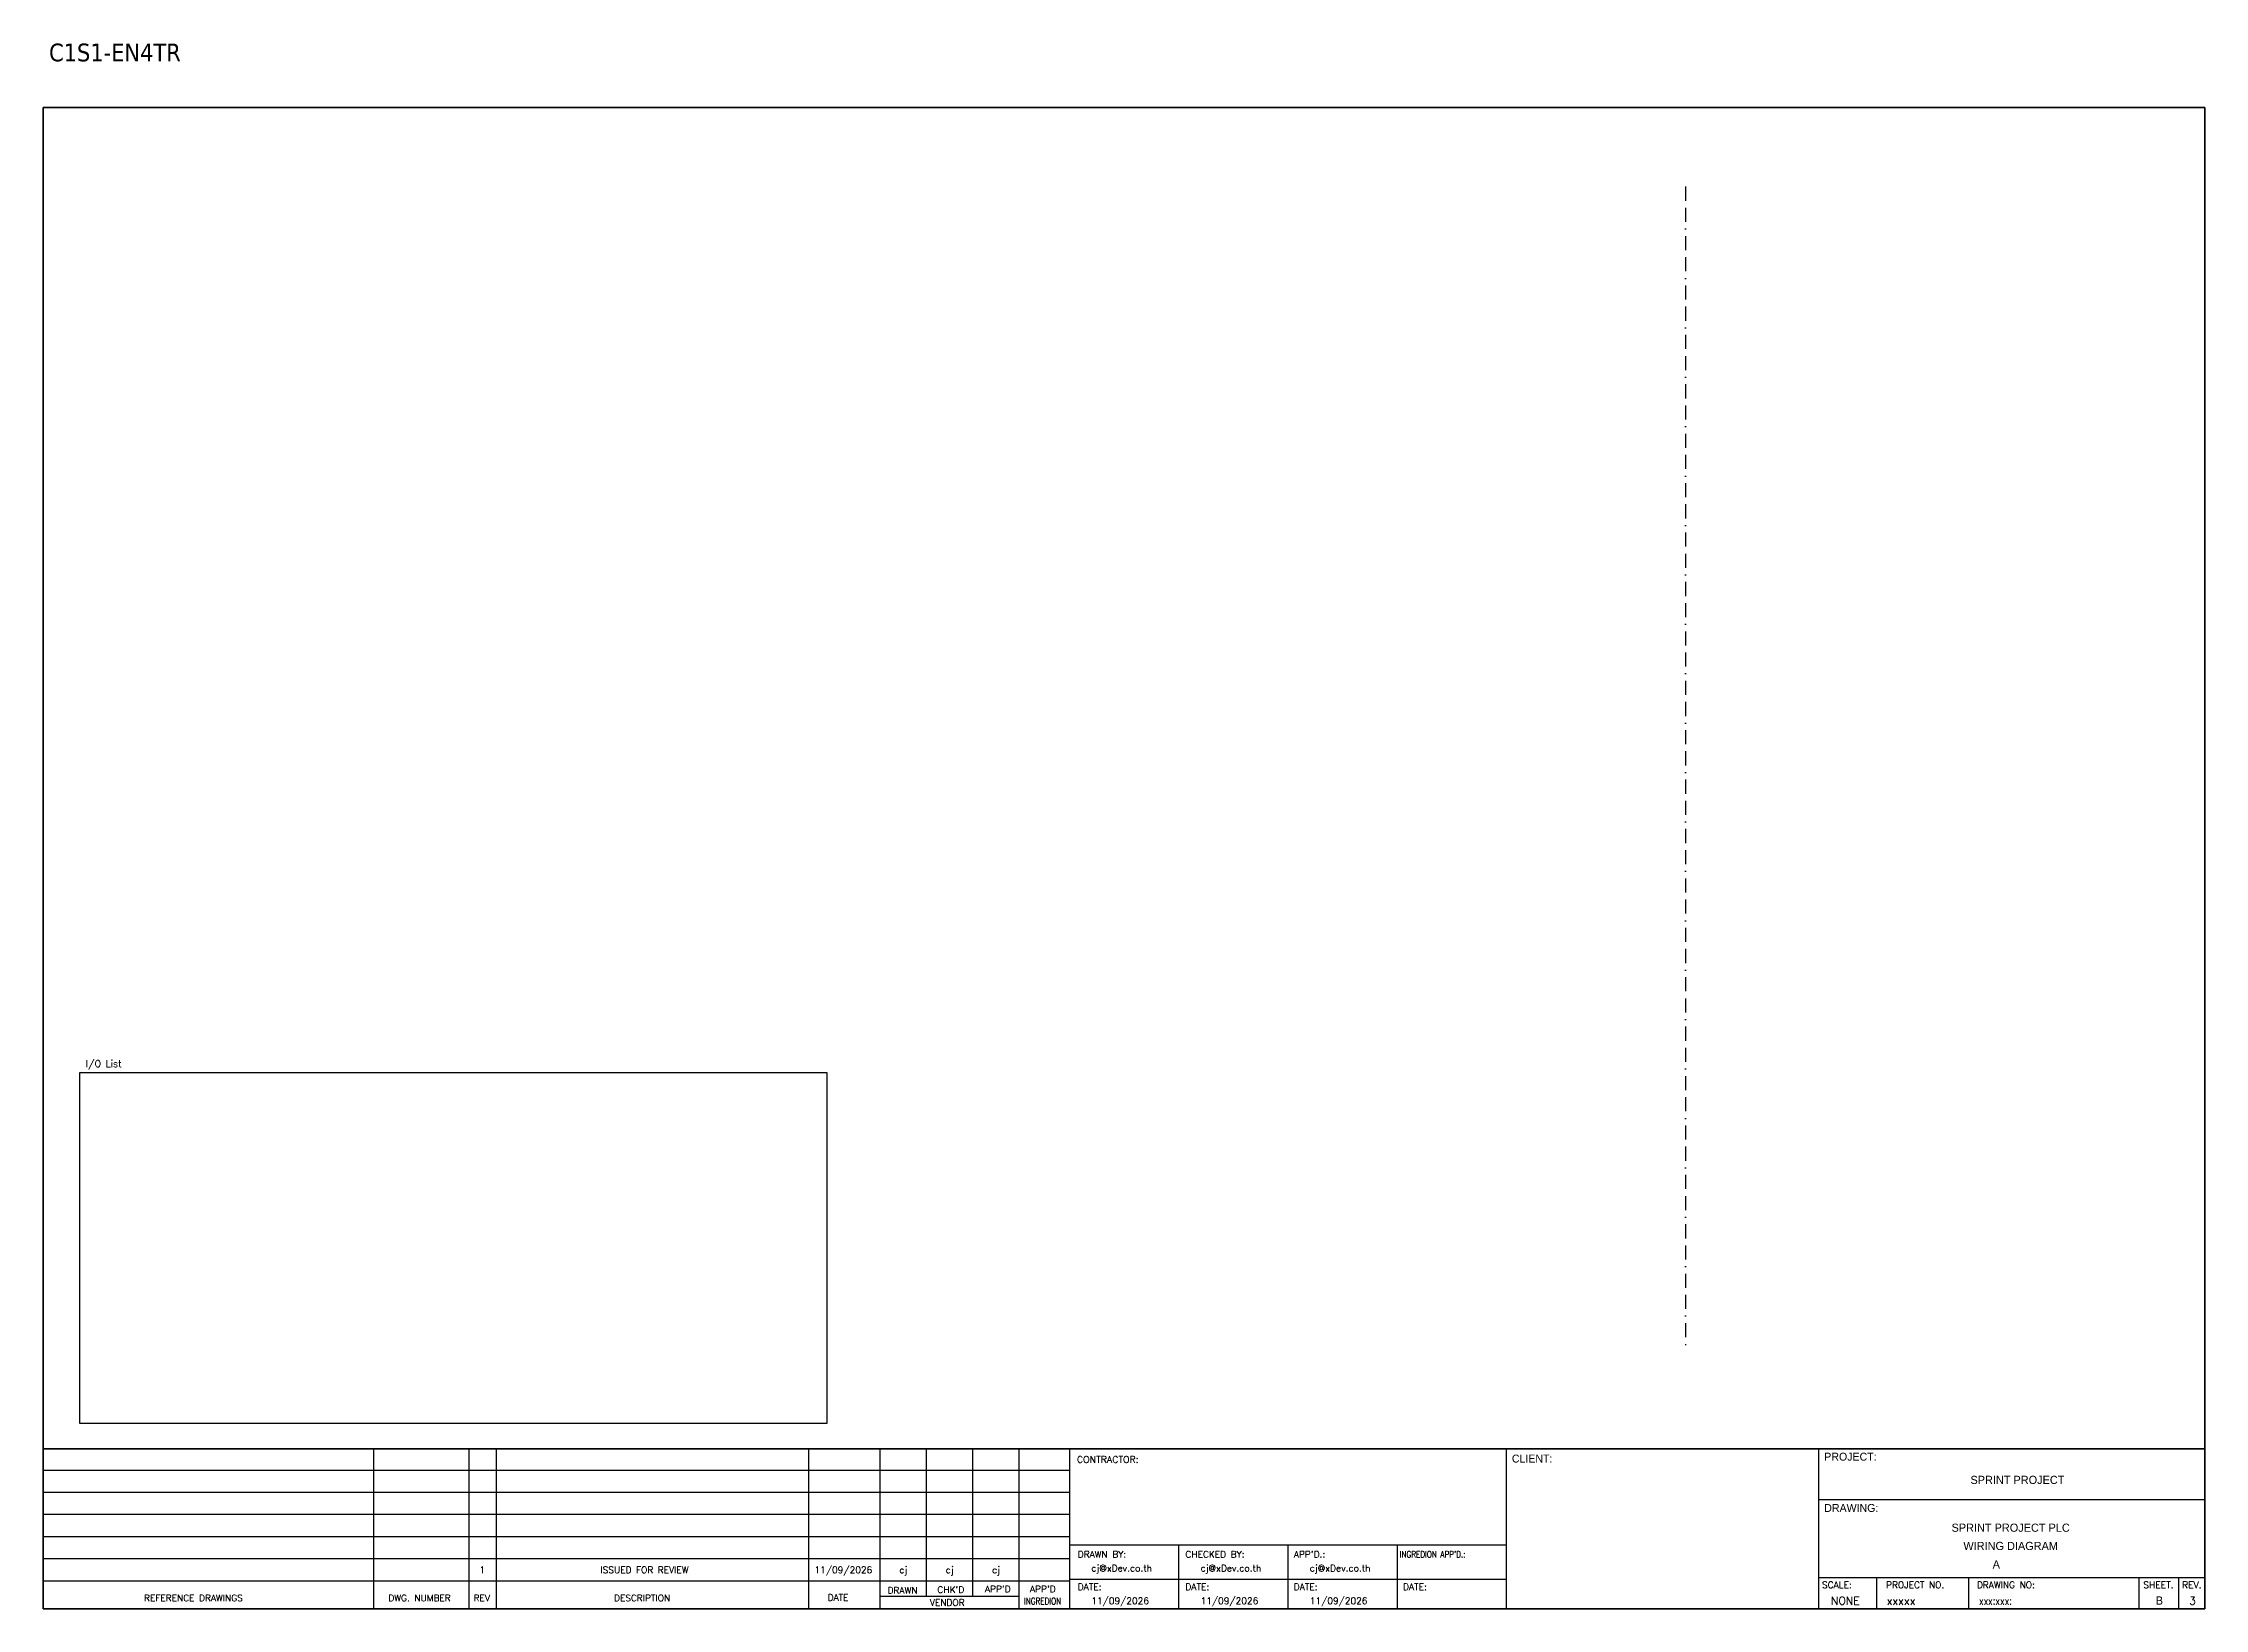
# Model space of a CAD drawing. Header units: millimetres. Extents: x 0 to 62600, y 0 to 14837.
# Drawn here: x 4193 to 8087, y 12017 to 14837 of the extents above; entities that cross this region are included whole.
import ezdxf
from ezdxf.enums import TextEntityAlignment as Align

# ---------------------------------------------------------------- set-up
doc = ezdxf.new("R2010")
doc.units = ezdxf.units.MM
doc.linetypes.add('BORDERX2', pattern=[88.9, 25.4, -12.7, 25.4, -12.7, 0, -12.7])
for name, color, linetype in [('GT_1', 9, 'Continuous'), ('HELPPOINT', 7, 'Continuous'), ('MEMBER', 7, 'Continuous'), ('x01001-FrameArea', 2, 'BORDERX2')]:
    doc.layers.add(name, color=color, linetype=linetype)
doc.styles.add('HTX11', font='O8111901')
doc.styles.add('ROMANS', font='romans.shx', dxfattribs={"width": 0.85, "height": 25})
doc.styles.add('Tahoma', font='')
doc.styles.get('Tahoma').set_extended_font_data('Tahoma')

msp = doc.modelspace()

# ---------------------------------------------------------------- texts
at = {"color": 2, "style": 'Tahoma'}
msp.add_text('C1S1-EN4TR', height=32, dxfattribs=at).set_placement((4203.7, 14804.1))
at = {"color": 4, "ltscale": 100, "style": 'HTX11'}
for s, p in [('SPRINT PROJECT', (7749.2, 12249)), ('SPRINT PROJECT PLC', (7737, 12162.9)), ('WIRING DIAGRAM', (7737, 12130))]:
    msp.add_text(s, height=14.693, dxfattribs=at).set_placement(p, align=Align.MIDDLE_CENTER)
at = {"style": 'HTX11'}
for tag, text, height, p in [('A', 'A', 14.8, (7711.1, 12096.7)), ('B', 'CHASSIS C1 SLOT 1', 14.821, (8004.9, 12031.7))]:
    msp.add_attdef(tag, text=text, height=height, dxfattribs=at).set_placement(p, align=Align.MIDDLE_CENTER)
at = {"layer": 'GT_1', "color": 4, "style": 'HTX11'}
for s, p in [('CLIENT:', (6838.6, 12280.3)), ('PROJECT:', (7401.3, 12283.7)), ('DRAWING:', (7401.3, 12191.3))]:
    msp.add_text(s, height=14.25, dxfattribs=at).set_placement(p)
at = {"layer": 'MEMBER', "color": 4, "ltscale": 0.8, "style": 'ROMANS'}
for s, height, p in [('I/O List', 12.35, (4269.9, 12992.4)), ('CONTRACTOR:', 12.35, (6055.2, 12279.6)), ('DRAWN BY:', 11.88, (6056.7, 12109)), ('CHECKED BY:', 11.875, (6250.6, 12109)), ("APP'D.:", 11.88, (6445.8, 12109)), ('cj@xDev.co.th', 11.875, (6081.1, 12084.1)), ('cj@xDev.co.th', 11.875, (6277.9, 12084.1)), ('cj@xDev.co.th', 11.875, (6474.6, 12084.1)), ('REFERENCE DRAWINGS', 11.875, (4374.7, 12030.3)), ('DWG. NUMBER', 11.875, (4814.9, 12030.3)), ('REV', 11.88, (4968.4, 12030.3)), ('DESCRIPTION', 11.875, (5221.3, 12030.3)), ('DATE', 11.88, (5606.1, 12031.1)), ('DRAWN', 11.88, (5714.1, 12044.1)), ('VENDOR', 11.88, (5790.2, 12022)), ("CHK'D", 11.88, (5803.9, 12045.3)), ("APP'D", 11.88, (5889.5, 12046.5)), ("APP'D", 11.88, (5970.7, 12046.5)), ('DATE:', 11.88, (6056.7, 12050.4)), ('11/09/2026', 11.88, (6081.1, 12025.4)), ('DATE:', 11.88, (6250.6, 12050.4)), ('11/09/2026', 11.88, (6277.9, 12025.4)), ('DATE:', 11.88, (6445.8, 12050.4)), ('11/09/2026', 11.88, (6474.6, 12025.4)), ('DATE:', 11.88, (6642.6, 12050.4)), ('SCALE:', 11.88, (7397.3, 12053.9)), ('NONE', 14.23, (7413.3, 12024.2)), ('PROJECT NO.', 11.875, (7512.5, 12053.9)), ('xxxxx', 14.23, (7513.7, 12024.2)), ('DRAWING NO:', 11.875, (7676.2, 12053.9)), ('SHEET.', 12, (7976, 12053.9)), ('REV.', 12, (8045.9, 12053.9))]:
    msp.add_text(s, height=height, dxfattribs=at).set_placement(p)
at = {"layer": 'MEMBER', "color": 4, "ltscale": 0.8, "style": 'ROMANS', "width": 0.8}
for s, height, p in [("INGREDION APP'D.:", 11.875, (6636.6, 12109)), ('INGREDION', 11.88, (5959.9, 12024.8)), ('xxx:xxx:', 14.23, (7679.9, 12024.2))]:
    msp.add_text(s, height=height, dxfattribs=at).set_placement(p)
at = {"layer": 'MEMBER', "color": 4, "ltscale": 0.8, "style": 'ROMANS'}
for s, height, p in [('1', 11.9, (4984.2, 12086.8)), ('ISSUED FOR REVIEW', 11.875, (5276.3, 12086.8)), ('11/09/2026', 11.88, (5634.5, 12086.8)), ('cj', 11.88, (5742.4, 12086.8)), ('cj', 11.88, (5826, 12086.8)), ('cj', 11.88, (5909.5, 12086.8))]:
    msp.add_text(s, height=height, dxfattribs=at).set_placement(p, align=Align.MIDDLE_CENTER)
msp.add_text('3', height=14.2, dxfattribs=at).set_placement((8064.5, 12024.2), align=Align.CENTER)

# ---------------------------------------------------------------- linework, layer by layer
at = {"color": 4}
for p, q in [((7495.6, 12073), (7495.6, 12016.9)), ((7660.9, 12073), (7660.9, 12016.9))]:
    msp.add_line(p, q, dxfattribs=at)
at = {"color": 4, "ltscale": 0.5}
for p, q in [((7968, 12073), (7968, 12016.9)), ((7968, 12073), (7968, 12016.9)), ((8039.2, 12073), (8039.2, 12016.9)), ((8039.2, 12073), (8039.2, 12016.9))]:
    msp.add_line(p, q, dxfattribs=at)
msp.add_lwpolyline([(4259, 12982.7), (5604.8, 12982.7), (5604.8, 12350.6), (4259, 12350.6)], close=True)
at = {"layer": 'GT_1', "color": 4}
for p, q in [((4788.7, 12016.9), (4788.7, 12305)), ((4960.6, 12016.9), (4960.6, 12305)), ((5009.7, 12016.9), (5009.7, 12305)), ((5572.4, 12016.9), (5572.4, 12305)), ((5700.7, 12016.9), (5700.7, 12305)), ((5784.3, 12038.7), (5784.3, 12305)), ((5867.8, 12038.7), (5867.8, 12305)), ((5951.1, 12016.9), (5951.1, 12305)), ((6042.1, 12016.9), (6042.1, 12305)), ((6829.1, 12016.9), (6829.1, 12305)), ((7391.4, 12016.9), (7391.4, 12305)), ((7391.4, 12016.9), (7391.4, 12305)), ((7391.4, 12016.9), (7391.4, 12305)), ((6042.1, 12266.2), (4193.3, 12266.2)), ((6042.1, 12226.4), (4193.3, 12226.4)), ((6042.1, 12186.4), (4193.3, 12186.4)), ((6042.1, 12146.5), (4193.3, 12146.5)), ((6829.1, 12131.2), (6042.1, 12131.2)), ((6238.9, 12016.9), (6238.9, 12131.2)), ((6435.6, 12016.9), (6435.6, 12131.2)), ((6632.4, 12016.9), (6632.4, 12131.2)), ((6042.1, 12106.6), (4193.3, 12106.6)), ((6829.1, 12069.7), (6042.1, 12069.7)), ((7391.4, 12073), (8086.6, 12073)), ((6042, 12066.7), (4193.3, 12066.7)), ((5951.1, 12038.7), (5700.7, 12038.7))]:
    msp.add_line(p, q, dxfattribs=at)
at = {"layer": 'HELPPOINT', "color": 4, "lineweight": 35}
for p, q in [((4193.3, 12016.9), (4193.3, 14721.1)), ((4193.3, 14721.1), (8086.6, 14721.1)), ((4193.3, 12016.9), (4193.3, 14721.1)), ((4193.3, 14721.1), (8086.6, 14721.1)), ((8086.6, 14721.1), (8086.6, 12016.9)), ((8086.6, 14721.1), (8086.6, 12016.9)), ((8086.6, 12016.9), (4193.3, 12016.9)), ((8086.6, 12016.9), (4193.3, 12016.9))]:
    msp.add_line(p, q, dxfattribs=at)
at = {"layer": 'HELPPOINT', "color": 4}
for p, q in [((7391.4, 12213.4), (8086.6, 12213.4)), ((7391.4, 12213.4), (8086.6, 12213.4)), ((7391.4, 12073), (8086.6, 12073))]:
    msp.add_line(p, q, dxfattribs=at)
at = {"layer": 'MEMBER', "color": 4, "lineweight": 35}
msp.add_line((4193.3, 12305), (8086.6, 12305), dxfattribs=at)
msp.add_line((4193.3, 12305), (8086.6, 12305), dxfattribs=at)
at = {"layer": 'MEMBER', "color": 4}
for p, q in [((7391.4, 12213.4), (8086.6, 12213.4)), ((7391.4, 12213.4), (8086.6, 12213.4)), ((7391.4, 12073), (8086.6, 12073)), ((7391.4, 12073), (8086.6, 12073))]:
    msp.add_line(p, q, dxfattribs=at)
at = {"layer": 'x01001-FrameArea'}
msp.add_line((7151.3, 14578.4), (7151.3, 12491.9), dxfattribs=at)

msp.set_redraw_order([(e.dxf.handle, doc.entitydb.next_handle()) for e in msp.query("TEXT MTEXT ATTDEF DIMENSION ARC_DIMENSION")])  # texts and dimensions are drawn at this point

doc.saveas('drawing.dxf')
